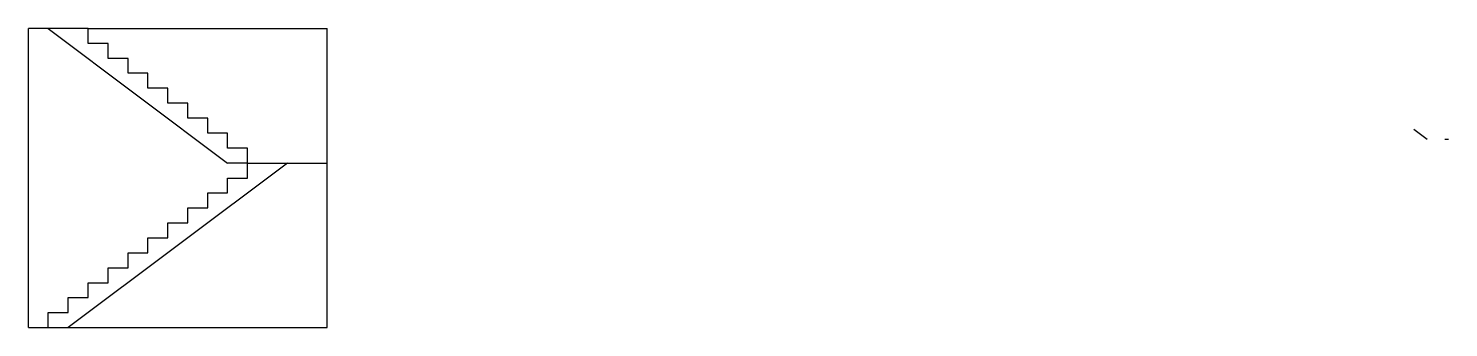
# Model space of a CAD drawing. Header units: millimetres. Extents: x 0 to 454357, y 0 to 194260.
# Drawn here: x 165457 to 179715, y 159410 to 162410 of the extents above; entities that cross this region are included whole.
import ezdxf

# ---------------------------------------------------------------- set-up
doc = ezdxf.new("R2010")
doc.units = ezdxf.units.MM

msp = doc.modelspace()

# ---------------------------------------------------------------- linework, layer by layer
for p, q in [((165456.7, 159410.2), (165456.7, 162410.2)), ((165656.7, 162410.2), (167456.7, 161060.2)), ((166056.7, 162410.2), (168456.7, 162410.2)), ((168456.7, 159410.2), (168456.7, 162410.2)), ((179366.7, 161400.2), (179499.4, 161300.2)), ((179677.6, 161300.2), (179714.6, 161300.2)), ((168056.7, 161060.2), (165856.7, 159410.2)), ((167656.7, 161060.2), (167456.7, 161060.2)), ((167656.7, 161060.2), (168456.7, 161060.2)), ((165656.7, 159410.2), (168456.7, 159410.2)), ((165656.7, 159410.2), (165856.7, 159410.2))]:
    msp.add_line(p, q)
for points in [[(166056.7, 162260.2), (166056.7, 162410.2), (165456.7, 162410.2)], [(166256.7, 162110.2), (166256.7, 162260.2), (166056.7, 162260.2)], [(166456.7, 161960.2), (166456.7, 162110.2), (166256.7, 162110.2)], [(166656.7, 161810.2), (166656.7, 161960.2), (166456.7, 161960.2)], [(166856.7, 161660.2), (166856.7, 161810.2), (166656.7, 161810.2)], [(167056.7, 161510.2), (167056.7, 161660.2), (166856.7, 161660.2)], [(167256.7, 161360.2), (167256.7, 161510.2), (167056.7, 161510.2)], [(167456.7, 161210.2), (167456.7, 161360.2), (167256.7, 161360.2)], [(167656.7, 161060.2), (167656.7, 161210.2), (167456.7, 161210.2)], [(167456.7, 160910.2), (167656.7, 160910.2), (167656.7, 161060.2)], [(167256.7, 160760.2), (167456.7, 160760.2), (167456.7, 160910.2)], [(167056.7, 160610.2), (167256.7, 160610.2), (167256.7, 160760.2)], [(166856.7, 160460.2), (167056.7, 160460.2), (167056.7, 160610.2)], [(166656.7, 160310.2), (166856.7, 160310.2), (166856.7, 160460.2)], [(166456.7, 160160.2), (166656.7, 160160.2), (166656.7, 160310.2)], [(166256.7, 160010.2), (166456.7, 160010.2), (166456.7, 160160.2)], [(166056.7, 159860.2), (166256.7, 159860.2), (166256.7, 160010.2)], [(165856.7, 159710.2), (166056.7, 159710.2), (166056.7, 159860.2)], [(165656.7, 159560.2), (165856.7, 159560.2), (165856.7, 159710.2)], [(165456.7, 159410.2), (165656.7, 159410.2), (165656.7, 159560.2)]]:
    msp.add_lwpolyline(points)

doc.saveas('drawing.dxf')
